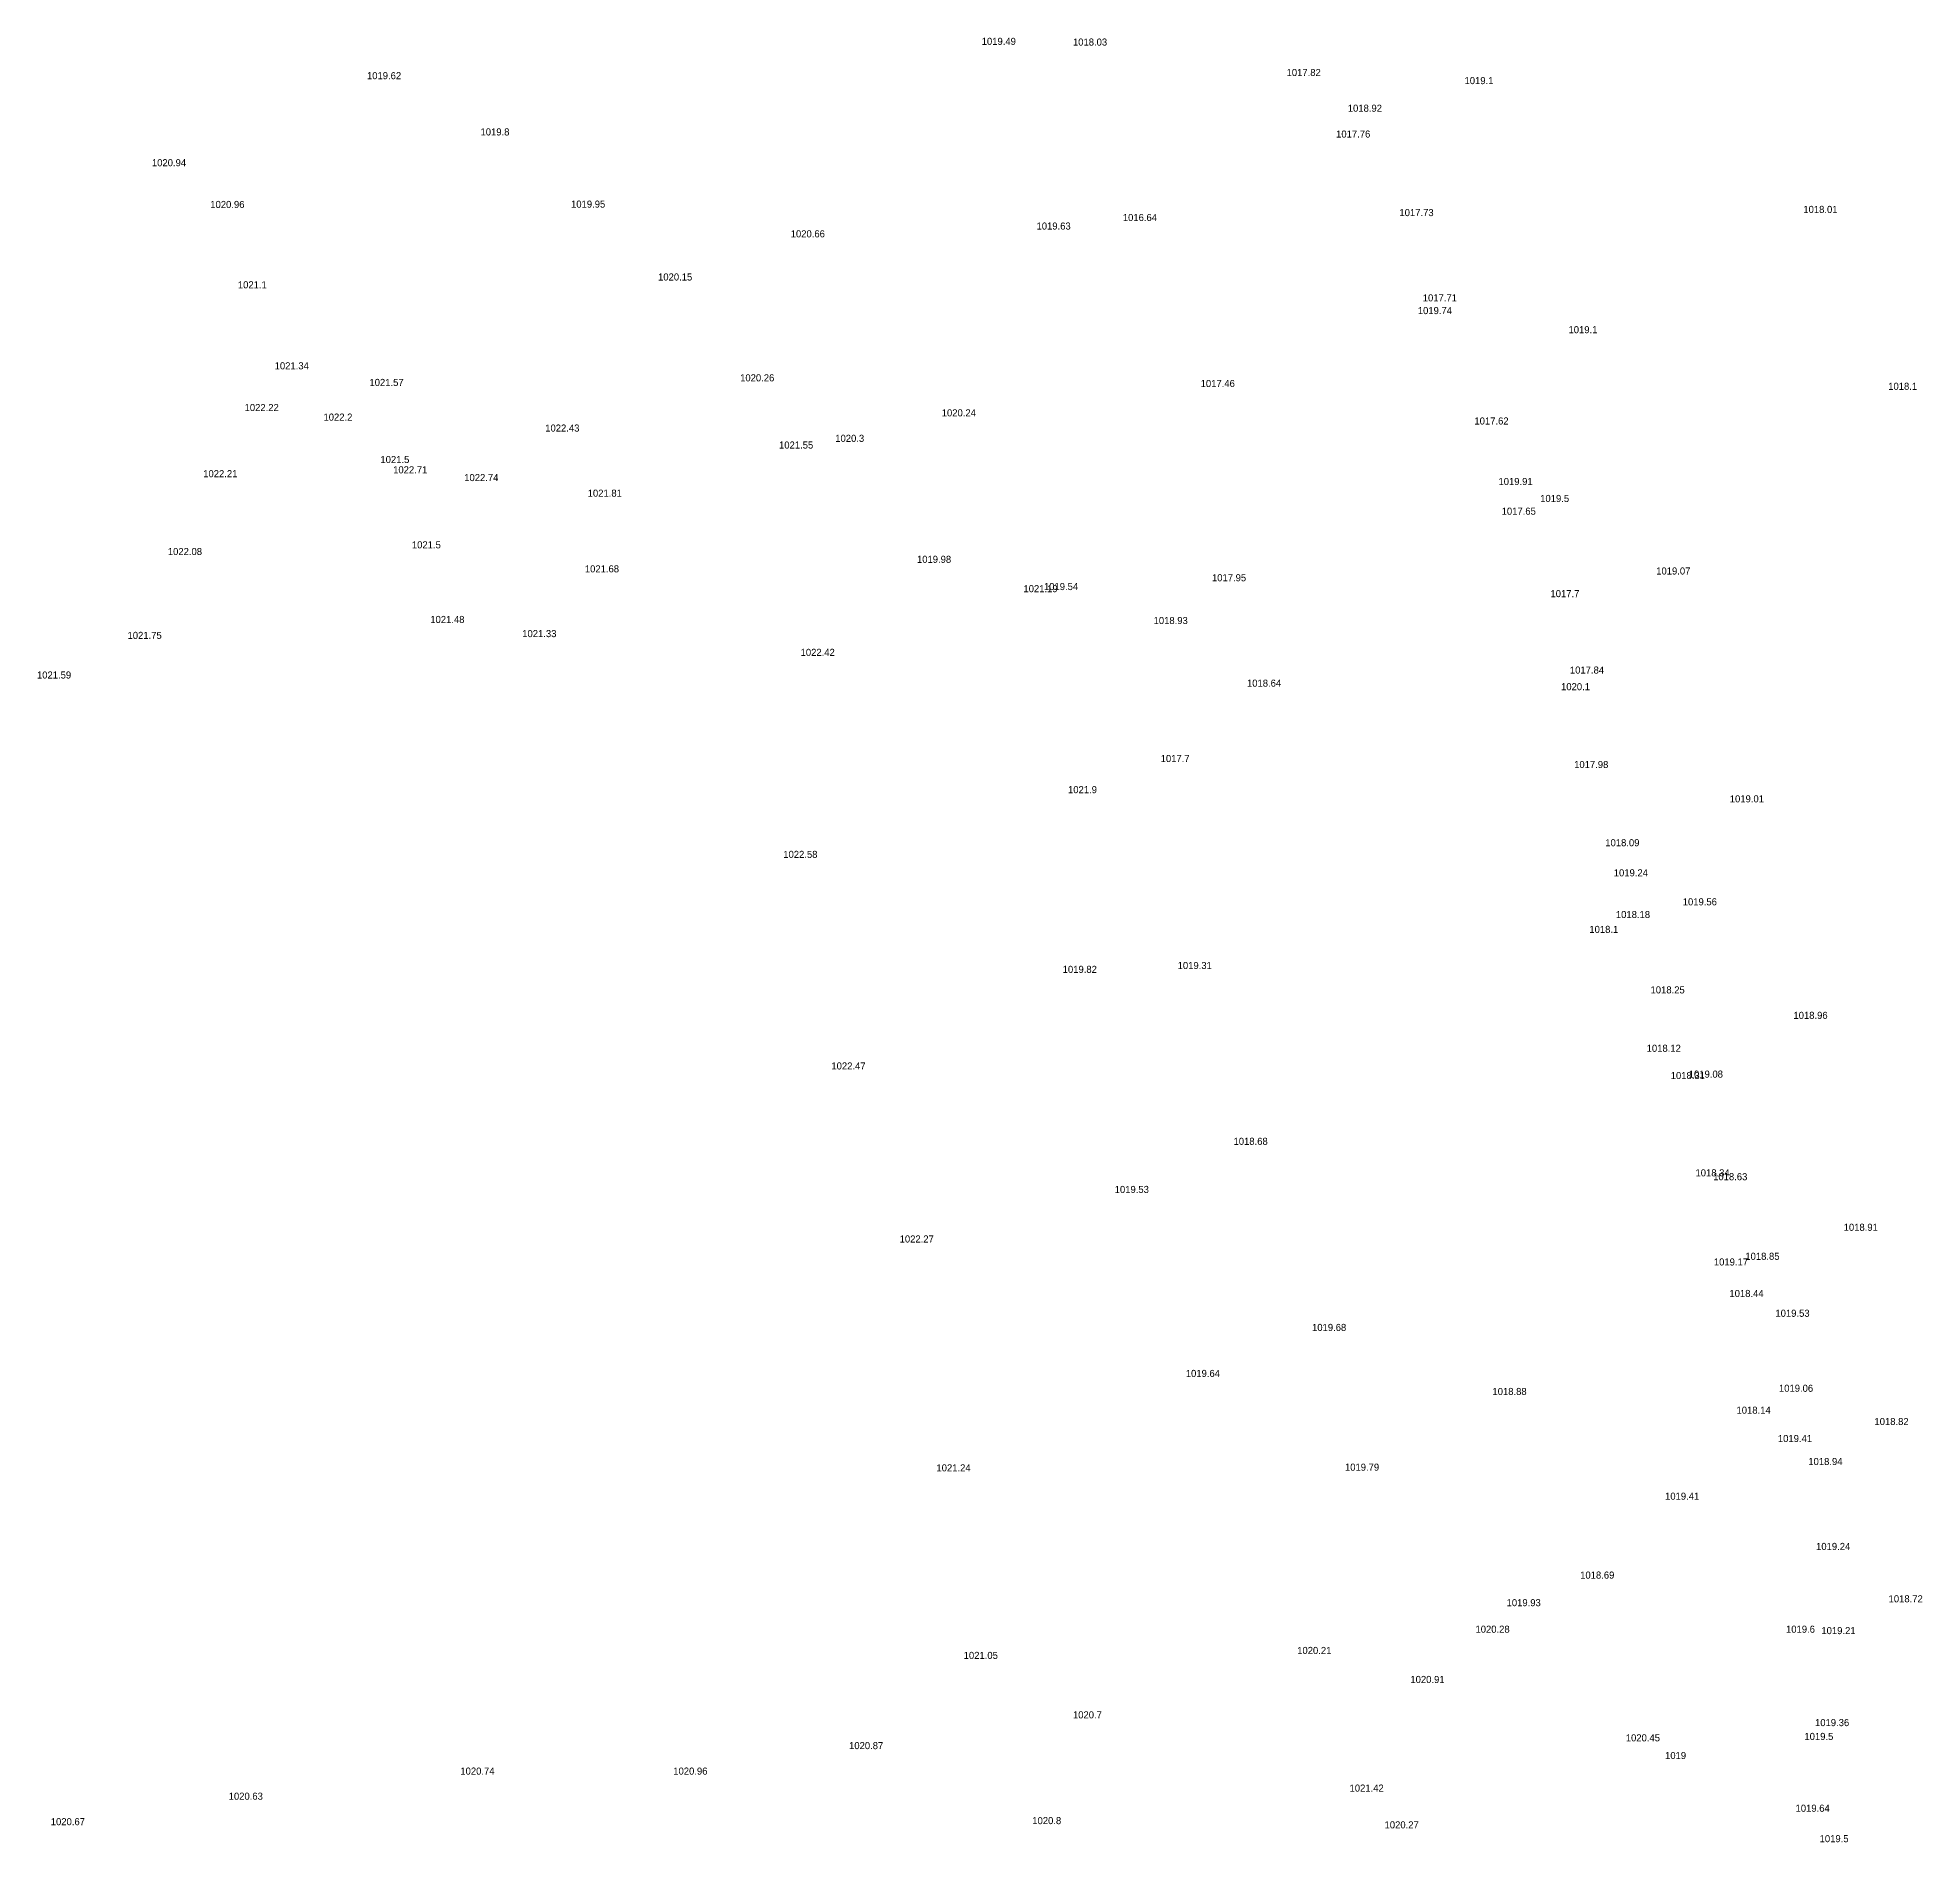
# Model space of a CAD drawing. Header units: inches. Extents: x 628884 to 629912, y 4519174 to 4520145.
# Drawn here: x 629300.4 to 629353.7, y 4519680.5 to 4519731.5 of the extents above; entities that cross this region are included whole.
import ezdxf

# ---------------------------------------------------------------- set-up
doc = ezdxf.new("R2010")
doc.units = ezdxf.units.IN
doc.header["$MEASUREMENT"] = 0

msp = doc.modelspace()

# ---------------------------------------------------------------- texts
for s, p in [('1019.49', (629327.06, 4519731.32, 1019.49)), ('1018.03', (629329.64, 4519731.3, 1018.03)), ('1019.62', (629309.68, 4519730.35, 1019.62)), ('1017.82', (629335.68, 4519730.44, 1017.82)), ('1019.1', (629340.71, 4519730.21, 1019.1)), ('1018.92', (629337.41, 4519729.43, 1018.92)), ('1019.8', (629312.89, 4519728.76, 1019.8)), ('1017.76', (629337.08, 4519728.7, 1017.76)), ('1020.94', (629303.6, 4519727.89, 1020.94)), ('1020.96', (629305.25, 4519726.71, 1020.96)), ('1019.95', (629315.45, 4519726.72, 1019.95)), ('1016.64', (629331.05, 4519726.34, 1016.64)), ('1017.73', (629338.87, 4519726.48, 1017.73)), ('1018.01', (629350.29, 4519726.57, 1018.01)), ('1020.66', (629321.66, 4519725.88, 1020.66)), ('1019.63', (629328.61, 4519726.1, 1019.63)), ('1021.1', (629306.03, 4519724.44, 1021.1)), ('1020.15', (629317.91, 4519724.66, 1020.15)), ('1019.74', (629339.39, 4519723.71, 1019.74)), ('1017.71', (629339.53, 4519724.07, 1017.71)), ('1019.1', (629343.65, 4519723.17, 1019.1)), ('1021.34', (629307.07, 4519722.15, 1021.34)), ('1021.57', (629309.75, 4519721.68, 1021.57)), ('1020.26', (629320.23, 4519721.81, 1020.26)), ('1017.46', (629333.25, 4519721.65, 1017.46)), ('1018.1', (629352.69, 4519721.57, 1018.1)), ('1022.22', (629306.22, 4519720.97, 1022.22)), ('1022.2', (629308.45, 4519720.7, 1022.2)), ('1020.24', (629325.93, 4519720.82, 1020.24)), ('1017.62', (629340.99, 4519720.59, 1017.62)), ('1022.43', (629314.72, 4519720.39, 1022.43)), ('1020.3', (629322.92, 4519720.1, 1020.3)), ('1021.5', (629310.06, 4519719.5, 1021.5)), ('1021.55', (629321.33, 4519719.91, 1021.55)), ('1022.21', (629305.05, 4519719.1, 1022.21)), ('1022.71', (629310.42, 4519719.21, 1022.71)), ('1022.74', (629312.43, 4519718.99, 1022.74)), ('1019.91', (629341.67, 4519718.88, 1019.91)), ('1021.81', (629315.92, 4519718.55, 1021.81)), ('1019.5', (629342.85, 4519718.4, 1019.5)), ('1017.65', (629341.76, 4519718.04, 1017.65)), ('1022.08', (629304.05, 4519716.9, 1022.08)), ('1021.5', (629310.95, 4519717.09, 1021.5)), ('1021.68', (629315.84, 4519716.41, 1021.68)), ('1019.98', (629325.23, 4519716.68, 1019.98)), ('1019.07', (629346.13, 4519716.35, 1019.07)), ('1021.19', (629328.24, 4519715.85, 1021.19)), ('1019.54', (629328.82, 4519715.91, 1019.54)), ('1017.95', (629333.57, 4519716.16, 1017.95)), ('1017.7', (629343.14, 4519715.71, 1017.7)), ('1021.48', (629311.47, 4519714.98, 1021.48)), ('1018.93', (629331.92, 4519714.95, 1018.93)), ('1021.75', (629302.91, 4519714.53, 1021.75)), ('1021.33', (629314.07, 4519714.58, 1021.33)), ('1022.42', (629321.94, 4519714.05, 1022.42)), ('1017.84', (629343.69, 4519713.55, 1017.84)), ('1021.59', (629300.35, 4519713.41, 1021.59)), ('1018.64', (629334.56, 4519713.18, 1018.64)), ('1020.1', (629343.44, 4519713.08, 1020.1)), ('1017.7', (629332.12, 4519711.05, 1017.7)), ('1017.98', (629343.81, 4519710.88, 1017.98)), ('1021.9', (629329.5, 4519710.17, 1021.9)), ('1019.01', (629348.21, 4519709.91, 1019.01)), ('1022.58', (629321.45, 4519708.34, 1022.58)), ('1018.09', (629344.69, 4519708.67, 1018.09)), ('1019.24', (629344.93, 4519707.82, 1019.24)), ('1018.18', (629344.99, 4519706.64, 1018.18)), ('1019.56', (629346.88, 4519707, 1019.56)), ('1018.1', (629344.24, 4519706.22, 1018.1)), ('1019.82', (629329.35, 4519705.09, 1019.82)), ('1019.31', (629332.6, 4519705.2, 1019.31)), ('1018.25', (629345.97, 4519704.51, 1018.25)), ('1018.96', (629350.01, 4519703.79, 1018.96)), ('1022.47', (629322.81, 4519702.36, 1022.47)), ('1018.12', (629345.86, 4519702.86, 1018.12)), ('1018.31', (629346.54, 4519702.09, 1018.31)), ('1019.08', (629347.05, 4519702.13, 1019.08)), ('1018.68', (629334.18, 4519700.23, 1018.68)), ('1018.34', (629347.24, 4519699.34, 1018.34)), ('1018.63', (629347.74, 4519699.23, 1018.63)), ('1019.53', (629330.82, 4519698.87, 1019.53)), ('1018.91', (629351.43, 4519697.8, 1018.91)), ('1022.27', (629324.74, 4519697.47, 1022.27)), ('1019.17', (629347.76, 4519696.82, 1019.17)), ('1018.85', (629348.65, 4519696.98, 1018.85)), ('1018.44', (629348.2, 4519695.93, 1018.44)), ('1019.68', (629336.4, 4519694.97, 1019.68)), ('1019.53', (629349.5, 4519695.37, 1019.53)), ('1019.64', (629332.83, 4519693.67, 1019.64)), ('1018.88', (629341.5, 4519693.16, 1018.88)), ('1019.06', (629349.6, 4519693.25, 1019.06)), ('1018.14', (629348.4, 4519692.63, 1018.14)), ('1018.82', (629352.3, 4519692.31, 1018.82)), ('1019.41', (629349.57, 4519691.83, 1019.41)), ('1018.94', (629350.43, 4519691.18, 1018.94)), ('1021.24', (629325.78, 4519691, 1021.24)), ('1019.79', (629337.33, 4519691.02, 1019.79)), ('1019.41', (629346.38, 4519690.2, 1019.41)), ('1019.24', (629350.65, 4519688.78, 1019.24)), ('1018.69', (629343.98, 4519687.97, 1018.69)), ('1019.93', (629341.9, 4519687.19, 1019.93)), ('1018.72', (629352.7, 4519687.3, 1018.72)), ('1020.28', (629341.02, 4519686.44, 1020.28)), ('1019.6', (629349.8, 4519686.44, 1019.6)), ('1019.21', (629350.8, 4519686.4, 1019.21)), ('1020.21', (629335.98, 4519685.84, 1020.21)), ('1021.05', (629326.55, 4519685.7, 1021.05)), ('1020.91', (629339.18, 4519685.02, 1020.91)), ('1020.7', (629329.64, 4519684.02, 1020.7)), ('1019.36', (629350.62, 4519683.8, 1019.36)), ('1020.45', (629345.27, 4519683.37, 1020.45)), ('1019.5', (629350.32, 4519683.41, 1019.5)), ('1020.87', (629323.31, 4519683.15, 1020.87)), ('1019', (629346.38, 4519682.87, 1019)), ('1020.74', (629312.32, 4519682.43, 1020.74)), ('1020.96', (629318.34, 4519682.43, 1020.96)), ('1020.63', (629305.77, 4519681.72, 1020.63)), ('1021.42', (629337.46, 4519681.95, 1021.42)), ('1019.64', (629350.07, 4519681.38, 1019.64)), ('1020.67', (629300.74, 4519681, 1020.67)), ('1020.8', (629328.49, 4519681.03, 1020.8)), ('1020.27', (629338.45, 4519680.91, 1020.27)), ('1019.5', (629350.75, 4519680.52, 1019.5))]:
    msp.add_text(s, height=0.2).set_placement(p)

doc.saveas('drawing.dxf')
